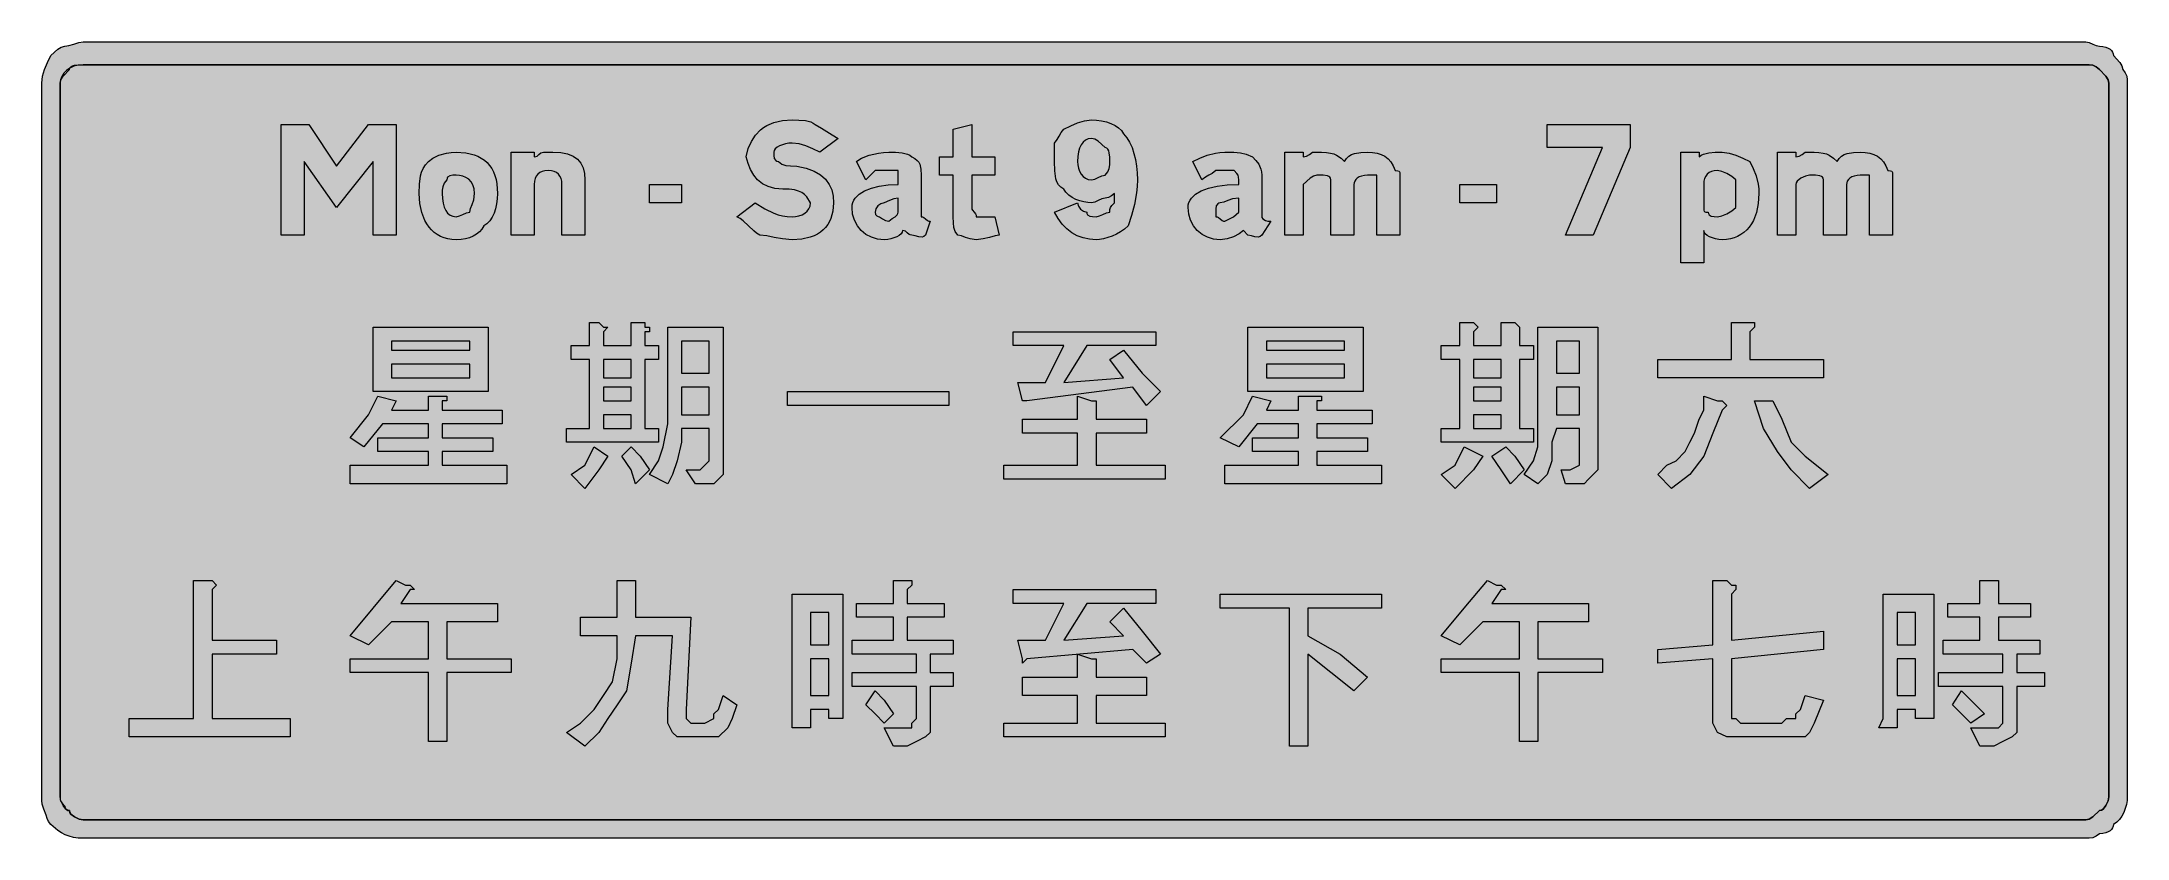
# Model space of a CAD drawing. Header units: metres. Extents: x 12 to 556, y 32 to 240.
import ezdxf

# ---------------------------------------------------------------- set-up
doc = ezdxf.new("R2010")
doc.units = ezdxf.units.M
doc.layers.add('FILL_BLACK_000000', color=7, linetype='Continuous', true_color=0x000000)
doc.layers.add('FILL_WHITE_FFFFFF', color=7, linetype='Continuous', true_color=0xffffff)

msp = doc.modelspace()

# ---------------------------------------------------------------- hatches: boundary and pattern name
at = {"layer": 'FILL_BLACK_000000', "true_color": 0x000000}
h = msp.add_hatch(color=7, dxfattribs=at)
h.dxf.hatch_style = 1
h.paths.add_polyline_path([(545.85, 239.57), (546.75, 239.16), (547.65, 238.75), (548.55, 238.56), (549.39, 238.51), (550.13, 238.35), (550.74, 238.12), (551.25, 237.81), (551.64, 237.45), (551.92, 237.04), (552.09, 236.61), (552.15, 236.16), (553.8, 234.36), (554.34, 233.46), (554.55, 232.56), (555.24, 231.66), (555.6, 230.76), (555.73, 229.86), (555.75, 228.96), (555.75, 42.96), (555.69, 42.01), (555.53, 40.99), (555.24, 39.94), (554.85, 38.91), (554.34, 37.93), (553.72, 37.05), (552.99, 36.32), (552.15, 35.76), (552.09, 35.31), (551.92, 34.88), (551.64, 34.47), (551.25, 34.11), (550.74, 33.8), (550.13, 33.57), (549.39, 33.41), (548.55, 33.36), (547.65, 32.67), (546.75, 32.31), (545.85, 32.18), (544.95, 32.16), (22.95, 32.16), (21.65, 32.22), (20.46, 32.38), (19.34, 32.67), (18.3, 33.06), (17.31, 33.57), (16.37, 34.18), (14.55, 35.76), (13.95, 36.51), (13.54, 37.28), (13.35, 38.16), (12.66, 39.75), (12.3, 41.01), (12.17, 42.04), (12.15, 42.96), (12.15, 228.96), (12.36, 230.76), (12.9, 232.56), (13.67, 234.36), (14.55, 236.16), (16.35, 237.81), (17.25, 238.35), (18.15, 238.56), (19.24, 238.75), (20.55, 239.16), (21.86, 239.57), (22.95, 239.76), (544.95, 239.76), (545.85, 239.57)])
h.paths.add_polyline_path([(20.49, 233.35), (19.47, 232.87), (18.6, 232.26), (17.9, 231.53), (17.38, 230.72), (17.06, 229.86), (16.95, 228.96), (16.95, 42.96), (16.97, 42.25), (17.1, 41.76), (17.46, 41.27), (18.15, 40.56), (18.3, 39.96), (18.66, 39.55), (18.95, 39.41), (19.35, 39.36), (19.46, 38.91), (19.74, 38.48), (20.7, 37.71), (21.88, 37.17), (22.95, 36.96), (544.95, 36.96), (545.85, 37.17), (546.75, 37.71), (548.55, 39.36), (549, 39.47), (549.43, 39.75), (550.2, 40.71), (550.74, 41.89), (550.95, 42.96), (550.95, 228.96), (550.74, 229.86), (550.2, 230.76), (548.55, 232.56), (547.65, 233.25), (546.75, 233.61), (545.85, 233.74), (544.95, 233.76), (22.95, 233.76), (21.66, 233.65), (20.49, 233.35)], flags=16)
h = msp.add_hatch(color=7, dxfattribs=at)
h.dxf.hatch_style = 1
h.paths.add_polyline_path([(80.55, 208.56), (80.55, 189.36), (74.55, 189.36), (74.55, 218.16), (81.75, 218.16), (88.95, 207.36), (97.35, 218.16), (104.55, 218.16), (104.55, 189.36), (98.55, 189.36), (98.55, 208.56), (88.95, 196.56), (80.55, 208.56)])
h = msp.add_hatch(color=7, dxfattribs=at)
h.dxf.hatch_style = 1
h.paths.add_polyline_path([(202.97, 210.08), (203.1, 209.31), (203.46, 208.77), (203.75, 208.61), (204.15, 208.56), (205.07, 207.87), (206.1, 207.51), (207.36, 207.38), (208.95, 207.36), (211.43, 206.8), (213.49, 206.03), (215.15, 205.06), (216.45, 203.91), (217.41, 202.59), (218.06, 201.12), (218.43, 199.5), (218.55, 197.76), (218.38, 195.62), (217.87, 193.73), (217.5, 192.87), (217.03, 192.09), (216.48, 191.36), (215.85, 190.71), (215.13, 190.13), (214.33, 189.62), (213.45, 189.18), (212.47, 188.82), (210.28, 188.33), (207.75, 188.16), (205.26, 188.35), (203.1, 188.76), (201.17, 189.17), (199.35, 189.36), (198.5, 189.86), (197.74, 190.45), (196.35, 191.76), (194.96, 193.07), (194.2, 193.66), (193.35, 194.16), (198.15, 197.76), (200.66, 196.18), (202.95, 195.06), (204.08, 194.67), (205.24, 194.38), (206.45, 194.22), (207.75, 194.16), (208.65, 194.22), (209.51, 194.38), (210.32, 194.67), (211.05, 195.06), (211.66, 195.57), (212.14, 196.18), (212.44, 196.92), (212.55, 197.76), (211.59, 199.34), (211.01, 199.95), (210.3, 200.46), (209.42, 200.85), (208.33, 201.14), (206.99, 201.3), (205.35, 201.36), (203.26, 201.52), (201.49, 202), (199.99, 202.75), (198.75, 203.76), (197.73, 204.99), (196.91, 206.42), (196.26, 208.02), (195.75, 209.76), (196.31, 211.9), (197.12, 213.79), (198.18, 215.43), (199.5, 216.81), (200.27, 217.39), (201.11, 217.9), (203.01, 218.7), (205.22, 219.19), (207.75, 219.36), (209.53, 219.34), (211.2, 219.21), (212.64, 218.85), (213.25, 218.56), (213.75, 218.16), (215.36, 217.26), (216.75, 216.36), (218.14, 215.46), (219.75, 214.56), (214.95, 210.96), (213.15, 211.84), (211.35, 212.61), (209.55, 213.15), (207.75, 213.36), (206.85, 213.31), (205.99, 213.15), (204.45, 212.61), (203.84, 212.25), (203.36, 211.84), (203.06, 211.41), (202.95, 210.96), (202.97, 210.08)])
h = msp.add_hatch(color=7, dxfattribs=at)
h.dxf.hatch_style = 1
h.paths.add_polyline_path([(260.55, 209.76), (260.55, 204.96), (254.55, 204.96), (254.55, 196.56), (254.6, 196.16), (254.74, 195.85), (255.15, 195.36), (255.56, 194.87), (255.7, 194.56), (255.75, 194.16), (256.95, 194.16), (258.15, 194.16), (260.55, 194.16), (261.75, 189.36), (260.64, 189.17), (259.2, 188.76), (257.53, 188.35), (255.75, 188.16), (254.16, 188.35), (252.9, 188.76), (251.87, 189.17), (250.95, 189.36), (250.26, 190.28), (249.9, 191.31), (249.77, 192.57), (249.75, 194.16), (249.75, 204.96), (246.15, 204.96), (246.15, 209.76), (249.75, 209.76), (249.75, 216.96), (254.55, 218.16), (254.55, 209.76), (260.55, 209.76)])
h = msp.add_hatch(color=7, dxfattribs=at)
h.dxf.hatch_style = 1
h.paths.add_polyline_path([(282.36, 196.88), (282.9, 196.11), (283.67, 195.57), (284.55, 195.36), (284.6, 194.96), (284.76, 194.67), (285.3, 194.31), (286.07, 194.18), (286.95, 194.16), (287.85, 194.35), (288.75, 194.76), (289.65, 195.17), (290.55, 195.36), (290.57, 196.07), (290.7, 196.56), (291.06, 197.05), (291.75, 197.76), (291.75, 200.16), (291, 199.56), (290.23, 199.15), (289.35, 198.96), (288.45, 198.77), (287.55, 198.36), (286.65, 197.95), (285.75, 197.76), (284.8, 197.82), (283.78, 197.99), (282.73, 198.27), (281.7, 198.66), (280.72, 199.17), (279.84, 199.79), (279.11, 200.52), (278.55, 201.36), (277.76, 201.87), (277.16, 202.48), (276.74, 203.22), (276.45, 204.06), (276.19, 206.08), (276.15, 208.56), (276.15, 213.36), (276.86, 214.26), (277.35, 215.16), (277.84, 216.06), (278.55, 216.96), (280.35, 217.84), (282.15, 218.61), (283.95, 219.15), (285.75, 219.36), (287.1, 219.3), (288.41, 219.13), (289.67, 218.85), (290.85, 218.46), (291.91, 217.95), (292.84, 217.33), (293.59, 216.6), (294.15, 215.76), (294.99, 214.75), (295.72, 213.55), (296.34, 212.17), (296.85, 210.66), (297.24, 209.03), (297.52, 207.32), (297.69, 205.56), (297.75, 203.76), (297.7, 202.01), (297.54, 200.37), (297, 197.31), (296.23, 194.48), (295.35, 191.76), (294.4, 190.92), (293.36, 190.18), (292.27, 189.57), (291.15, 189.06), (288.94, 188.38), (287.9, 188.22), (286.95, 188.16), (285.21, 188.27), (283.57, 188.61), (282.06, 189.17), (280.65, 189.96), (279.36, 190.97), (278.17, 192.21), (277.11, 193.67), (276.15, 195.36), (282.15, 197.76), (282.36, 196.88)])
h.paths.add_polyline_path([(284.17, 214.13), (283.56, 213.61), (283.05, 212.91), (282.66, 212.04), (282.38, 211.02), (282.21, 209.85), (282.15, 208.56), (282.21, 207.66), (282.38, 206.8), (282.66, 205.99), (283.05, 205.26), (283.56, 204.65), (284.17, 204.17), (284.91, 203.87), (285.75, 203.76), (286.65, 203.95), (287.55, 204.36), (288.45, 204.77), (289.35, 204.96), (290.04, 205.86), (290.4, 206.76), (290.53, 207.66), (290.55, 208.56), (290.53, 209.63), (290.4, 210.81), (290.26, 211.34), (290.04, 211.77), (289.75, 212.05), (289.35, 212.16), (287.55, 213.81), (286.65, 214.35), (285.75, 214.56), (284.91, 214.45), (284.17, 214.13)], flags=16)
h = msp.add_hatch(color=7, dxfattribs=at)
h.dxf.hatch_style = 1
h.paths.add_polyline_path([(418.95, 212.16), (404.55, 212.16), (404.55, 218.16), (426.15, 218.16), (426.15, 212.16), (416.55, 189.36), (409.35, 189.36), (418.95, 212.16)])
h = msp.add_hatch(color=7, dxfattribs=at)
h.dxf.hatch_style = 1
h.paths.add_polyline_path([(130.72, 197.5), (130.44, 196.24), (130.05, 195.06), (129.54, 194), (128.92, 193.07), (128.19, 192.32), (127.35, 191.76), (126.84, 190.92), (126.22, 190.18), (125.49, 189.57), (124.65, 189.06), (123.69, 188.67), (122.62, 188.38), (121.44, 188.22), (120.15, 188.16), (119.05, 188.22), (118.01, 188.38), (117.04, 188.65), (116.12, 189.02), (115.26, 189.49), (114.48, 190.06), (113.75, 190.72), (113.1, 191.46), (112.52, 192.29), (112.01, 193.2), (111.21, 195.25), (110.72, 197.58), (110.55, 200.16), (110.59, 202.65), (110.85, 204.81), (111.14, 205.8), (111.56, 206.74), (112.16, 207.66), (112.95, 208.56), (114.07, 209.44), (115.65, 210.21), (117.67, 210.75), (118.86, 210.91), (120.15, 210.96), (122.68, 210.79), (123.82, 210.58), (124.87, 210.29), (125.85, 209.91), (126.73, 209.44), (127.53, 208.89), (128.25, 208.26), (128.88, 207.54), (129.43, 206.74), (129.9, 205.86), (130.27, 204.89), (130.57, 203.83), (130.78, 202.69), (130.95, 200.16), (130.89, 198.81), (130.72, 197.5)])
h.paths.add_polyline_path([(124.54, 202.43), (124.06, 203.26), (123.45, 203.91), (122.72, 204.39), (121.91, 204.72), (121.05, 204.9), (120.15, 204.96), (119.27, 204.94), (118.5, 204.81), (117.96, 204.45), (117.8, 204.16), (117.75, 203.76), (117.06, 202.86), (116.7, 201.96), (116.57, 201.06), (116.55, 200.16), (116.61, 198.87), (116.77, 197.7), (117.06, 196.68), (117.45, 195.81), (117.96, 195.11), (118.57, 194.59), (119.31, 194.27), (120.15, 194.16), (121.05, 194.35), (121.95, 194.76), (122.85, 195.17), (123.75, 195.36), (123.94, 196.28), (124.35, 197.31), (124.76, 198.57), (124.95, 200.16), (124.84, 201.4), (124.54, 202.43)], flags=16)
h = msp.add_hatch(color=7, dxfattribs=at)
h.dxf.hatch_style = 1
h.paths.add_polyline_path([(147.75, 189.36), (147.75, 201.36), (147.75, 202.56), (147.69, 203.4), (147.52, 204.13), (147.24, 204.75), (146.85, 205.26), (146.34, 205.65), (145.72, 205.93), (144.99, 206.1), (144.15, 206.16), (143.31, 206.1), (142.57, 205.93), (141.96, 205.65), (141.45, 205.26), (141.06, 204.75), (140.78, 204.13), (140.61, 203.4), (140.55, 202.56), (140.55, 189.36), (134.55, 189.36), (134.55, 210.96), (140.55, 210.96), (140.55, 209.76), (140.95, 209.81), (141.26, 209.95), (141.75, 210.36), (142.24, 210.77), (142.55, 210.91), (142.95, 210.96), (145.35, 210.96), (147.43, 210.85), (149.19, 210.51), (150.64, 209.95), (151.8, 209.16), (152.67, 208.15), (153.28, 206.91), (153.64, 205.45), (153.75, 203.76), (153.75, 189.36), (147.75, 189.36)])
h = msp.add_hatch(color=7, dxfattribs=at)
h.dxf.hatch_style = 1
h.paths.add_polyline_path([(242.1, 189.02), (241.65, 188.85), (240.75, 188.91), (239.85, 189.19), (238.95, 189.36), (238.55, 189.41), (238.24, 189.55), (237.75, 189.96), (237.26, 190.37), (236.95, 190.51), (236.55, 190.56), (236.44, 190.11), (236.14, 189.68), (235.66, 189.27), (235.05, 188.91), (233.51, 188.37), (232.65, 188.21), (231.75, 188.16), (230.01, 188.32), (228.41, 188.8), (226.98, 189.55), (225.75, 190.56), (224.74, 191.79), (223.99, 193.22), (223.51, 194.82), (223.35, 196.56), (223.41, 197.22), (223.57, 197.85), (223.84, 198.45), (224.21, 199.02), (225.25, 200.04), (226.65, 200.91), (228.39, 201.61), (230.44, 202.13), (232.77, 202.45), (235.35, 202.56), (235.35, 203.76), (235.35, 206.16), (232.95, 206.16), (229.35, 206.16), (226.95, 203.76), (224.55, 208.56), (225.11, 209.01), (225.86, 209.44), (227.85, 210.21), (230.29, 210.75), (231.6, 210.91), (232.95, 210.96), (234.73, 210.94), (236.4, 210.81), (237.84, 210.45), (238.45, 210.16), (238.95, 209.76), (239.74, 209.31), (240.34, 208.84), (240.76, 208.35), (241.05, 207.81), (241.31, 206.55), (241.35, 204.96), (241.35, 194.16), (241.75, 194.11), (242.06, 193.97), (242.55, 193.56), (243.04, 193.15), (243.35, 193.01), (243.75, 192.96), (242.55, 189.36), (242.1, 189.02)])
h.paths.add_polyline_path([(229.86, 194.35), (230.15, 194.21), (230.55, 194.16), (231.3, 193.56), (232.07, 193.15), (232.95, 192.96), (233.83, 193.67), (234.6, 194.16), (235.14, 194.65), (235.3, 194.96), (235.35, 195.36), (235.35, 198.96), (234.28, 198.77), (233.1, 198.36), (231.75, 197.76), (230.87, 197.55), (230.1, 197.01), (229.56, 196.24), (229.35, 195.36), (229.5, 194.76), (229.86, 194.35)], flags=16)
h = msp.add_hatch(color=7, dxfattribs=at)
h.dxf.hatch_style = 1
h.paths.add_polyline_path([(329.7, 189.02), (329.25, 188.85), (328.35, 188.91), (327.45, 189.19), (326.55, 189.36), (325.35, 190.56), (324.24, 189.68), (322.8, 188.91), (321.13, 188.37), (319.35, 188.16), (317.61, 188.32), (316.01, 188.8), (314.58, 189.55), (313.35, 190.56), (312.34, 191.79), (311.59, 193.22), (311.11, 194.82), (310.95, 196.56), (311.01, 197.22), (311.17, 197.85), (311.45, 198.45), (311.83, 199.02), (312.91, 200.04), (314.4, 200.91), (316.28, 201.61), (318.54, 202.13), (321.17, 202.45), (324.15, 202.56), (324.15, 203.76), (324.13, 204.47), (324, 204.96), (323.64, 205.45), (322.95, 206.16), (321.75, 206.16), (318.15, 206.16), (317.25, 205.45), (316.35, 204.96), (315.45, 204.47), (314.55, 203.76), (312.15, 208.56), (313.97, 209.44), (315.9, 210.21), (318.06, 210.75), (319.25, 210.91), (320.55, 210.96), (322.86, 210.94), (324.6, 210.81), (326.12, 210.45), (327.75, 209.76), (328.63, 208.84), (329.4, 207.81), (329.94, 206.55), (330.1, 205.81), (330.15, 204.96), (330.15, 194.16), (330.19, 193.97), (330.45, 193.56), (331.16, 193.15), (331.76, 193.01), (332.55, 192.96), (330.15, 189.36), (329.7, 189.02)])
h.paths.add_polyline_path([(318.55, 194.11), (318.86, 193.97), (319.35, 193.56), (319.84, 193.15), (320.15, 193.01), (320.55, 192.96), (322.8, 194.16), (324.15, 195.36), (324.15, 198.96), (322.56, 198.77), (321.3, 198.36), (320.27, 197.95), (319.35, 197.76), (318.95, 197.71), (318.66, 197.55), (318.3, 197.01), (318.17, 196.24), (318.15, 195.36), (318.15, 194.16), (318.55, 194.11)], flags=16)
h = msp.add_hatch(color=7, dxfattribs=at)
h.dxf.hatch_style = 1
h.paths.add_polyline_path([(356.91, 204.91), (356.17, 204.75), (355.56, 204.52), (355.05, 204.21), (354.66, 203.85), (354.37, 203.44), (354.21, 203.01), (354.15, 202.56), (354.15, 189.36), (348.15, 189.36), (348.15, 203.76), (348.09, 204.16), (347.92, 204.45), (347.64, 204.67), (347.25, 204.81), (346.12, 204.94), (344.55, 204.96), (343.65, 204.75), (342.75, 204.21), (340.95, 202.56), (340.95, 189.36), (336.15, 189.36), (336.15, 210.96), (340.95, 210.96), (340.95, 209.76), (341.83, 209.95), (342.6, 210.36), (343.35, 210.96), (345.75, 210.96), (346.99, 210.91), (348.04, 210.75), (348.91, 210.52), (349.65, 210.21), (350.81, 209.44), (351.75, 208.56), (352.25, 209.35), (352.86, 209.95), (353.54, 210.37), (354.3, 210.66), (355.97, 210.92), (357.75, 210.96), (359.04, 210.9), (360.22, 210.72), (361.29, 210.39), (362.25, 209.91), (363.09, 209.26), (363.82, 208.43), (364.44, 207.4), (364.95, 206.16), (365.64, 206.14), (366, 206.01), (366.13, 205.65), (366.15, 204.96), (366.15, 189.36), (360.15, 189.36), (360.15, 203.76), (360.15, 204.96), (358.95, 204.96), (357.75, 204.96), (356.91, 204.91)])
h = msp.add_hatch(color=7, dxfattribs=at)
h.dxf.hatch_style = 1
h.paths.add_polyline_path([(459.09, 195.25), (458.29, 193.2), (457.78, 192.29), (457.2, 191.46), (456.55, 190.72), (455.82, 190.06), (455.04, 189.49), (454.18, 189.02), (453.26, 188.65), (452.29, 188.38), (451.25, 188.22), (450.15, 188.16), (449.25, 188.21), (448.39, 188.37), (446.85, 188.91), (446.24, 189.27), (445.76, 189.68), (445.46, 190.11), (445.35, 190.56), (445.35, 182.16), (439.35, 182.16), (439.35, 210.96), (444.15, 210.96), (444.15, 209.76), (444.65, 210.16), (445.26, 210.45), (446.7, 210.81), (448.37, 210.94), (450.15, 210.96), (451.95, 210.75), (453.75, 210.21), (455.55, 209.44), (457.35, 208.56), (458.23, 206.74), (459, 204.81), (459.54, 202.65), (459.7, 201.46), (459.75, 200.16), (459.58, 197.58), (459.09, 195.25)])
h.paths.add_polyline_path([(451.35, 194.91), (452.66, 195.68), (453.75, 196.56), (453.75, 197.76), (453.75, 202.56), (453.75, 203.76), (452.66, 204.64), (451.35, 205.41), (450.04, 205.95), (448.95, 206.16), (448.11, 206.1), (447.37, 205.93), (446.76, 205.65), (446.25, 205.26), (445.86, 204.75), (445.57, 204.13), (445.41, 203.4), (445.35, 202.56), (445.35, 197.76), (445.35, 196.56), (445.37, 195.87), (445.5, 195.51), (445.86, 195.38), (446.55, 195.36), (446.6, 194.96), (446.76, 194.67), (447.3, 194.31), (448.07, 194.18), (448.95, 194.16), (450.04, 194.37), (451.35, 194.91)], flags=16)
h = msp.add_hatch(color=7, dxfattribs=at)
h.dxf.hatch_style = 1
h.paths.add_polyline_path([(485.31, 204.91), (484.58, 204.75), (483.96, 204.52), (483.45, 204.21), (483.06, 203.85), (482.77, 203.44), (482.61, 203.01), (482.55, 202.56), (482.55, 189.36), (476.55, 189.36), (476.55, 203.76), (476.49, 204.16), (476.32, 204.45), (476.04, 204.67), (475.65, 204.81), (474.52, 204.94), (472.95, 204.96), (471.88, 204.75), (470.7, 204.21), (469.74, 203.44), (469.46, 203.01), (469.35, 202.56), (469.35, 189.36), (464.55, 189.36), (464.55, 210.96), (469.35, 210.96), (469.35, 209.76), (470.23, 209.95), (471, 210.36), (471.75, 210.96), (474.15, 210.96), (475.39, 210.91), (476.44, 210.75), (477.31, 210.52), (478.05, 210.21), (479.21, 209.44), (480.15, 208.56), (480.65, 209.35), (481.26, 209.95), (481.94, 210.37), (482.7, 210.66), (484.37, 210.92), (486.15, 210.96), (487.44, 210.9), (488.62, 210.72), (489.69, 210.39), (490.65, 209.91), (491.49, 209.26), (492.22, 208.43), (492.84, 207.4), (493.35, 206.16), (494.04, 206.14), (494.4, 206.01), (494.53, 205.65), (494.55, 204.96), (494.55, 189.36), (488.55, 189.36), (488.55, 203.76), (488.55, 204.96), (487.35, 204.96), (486.15, 204.96), (485.31, 204.91)])
h = msp.add_hatch(color=7, dxfattribs=at)
h.dxf.hatch_style = 1
h.paths.add_polyline_path([(178.95, 197.76), (170.55, 197.76), (170.55, 202.56), (178.95, 202.56), (178.95, 197.76)])
h = msp.add_hatch(color=7, dxfattribs=at)
h.dxf.hatch_style = 1
h.paths.add_polyline_path([(391.35, 197.76), (381.75, 197.76), (381.75, 202.56), (391.35, 202.56), (391.35, 197.76)])
h = msp.add_hatch(color=7, dxfattribs=at)
h.dxf.hatch_style = 1
h.paths.add_polyline_path([(98.55, 165.36), (128.55, 165.36), (128.55, 148.56), (98.55, 148.56), (98.55, 165.36)])
h.paths.add_polyline_path([(103.35, 161.76), (103.35, 159.36), (123.75, 159.36), (123.75, 161.76), (103.35, 161.76)], flags=16)
h.paths.add_polyline_path([(123.75, 155.76), (103.35, 155.76), (103.35, 152.16), (123.75, 152.16), (123.75, 155.76)], flags=16)
h = msp.add_hatch(color=7, dxfattribs=at)
h.dxf.hatch_style = 1
h.paths.add_polyline_path([(158.55, 165.36), (159.75, 165.36), (158.55, 164.16), (158.55, 160.56), (165.75, 160.56), (165.75, 166.56), (169.35, 166.56), (169.35, 165.36), (170.55, 165.36), (170.55, 164.16), (169.35, 164.16), (169.35, 160.56), (172.95, 160.56), (172.95, 156.96), (169.35, 156.96), (169.35, 138.96), (172.95, 138.96), (172.95, 135.36), (148.95, 135.36), (148.95, 138.96), (154.95, 138.96), (154.95, 156.96), (150.15, 156.96), (150.15, 160.56), (154.95, 160.56), (154.95, 166.56), (157.35, 166.56), (158.55, 165.36)])
h.paths.add_polyline_path([(158.55, 146.16), (165.75, 146.16), (165.75, 149.76), (158.55, 149.76), (158.55, 146.16)], flags=16)
h.paths.add_polyline_path([(158.55, 142.56), (158.55, 138.96), (165.75, 138.96), (165.75, 142.56), (158.55, 142.56)], flags=16)
h.paths.add_polyline_path([(165.75, 156.96), (158.55, 156.96), (158.55, 152.16), (165.75, 152.16), (165.75, 156.96)], flags=16)
h = msp.add_hatch(color=7, dxfattribs=at)
h.dxf.hatch_style = 1
h.paths.add_polyline_path([(189.75, 128.16), (189.75, 126.96), (188.55, 125.76), (187.35, 124.56), (182.55, 124.56), (180.15, 128.16), (183.75, 128.16), (184.95, 129.36), (186.15, 130.56), (186.15, 138.96), (178.95, 138.96), (178.95, 135.36), (177.75, 130.56), (176.55, 126.96), (175.35, 124.56), (170.55, 126.96), (172.95, 130.56), (174.15, 134.16), (175.35, 140.16), (175.35, 147.36), (175.35, 165.36), (189.75, 165.36), (189.75, 130.56), (189.75, 128.16)])
h.paths.add_polyline_path([(178.95, 149.76), (178.95, 142.56), (186.15, 142.56), (186.15, 149.76), (178.95, 149.76)], flags=16)
h.paths.add_polyline_path([(186.15, 161.76), (178.95, 161.76), (178.95, 153.36), (186.15, 153.36), (186.15, 161.76)], flags=16)
h = msp.add_hatch(color=7, dxfattribs=at)
h.dxf.hatch_style = 1
h.paths.add_polyline_path([(265.35, 164.16), (302.55, 164.16), (302.55, 160.56), (284.55, 160.56), (278.55, 150.96), (294.15, 152.16), (290.55, 156.96), (294.15, 159.36), (298.95, 153.36), (303.75, 148.56), (300.15, 144.96), (296.55, 149.76), (268.95, 146.16), (267.75, 146.16), (266.55, 150.96), (273.75, 150.96), (278.55, 160.56), (265.35, 160.56), (265.35, 164.16)])
h = msp.add_hatch(color=7, dxfattribs=at)
h.dxf.hatch_style = 1
h.paths.add_polyline_path([(326.55, 165.36), (356.55, 165.36), (356.55, 148.56), (326.55, 148.56), (326.55, 165.36)])
h.paths.add_polyline_path([(331.35, 161.76), (331.35, 159.36), (351.75, 159.36), (351.75, 161.76), (331.35, 161.76)], flags=16)
h.paths.add_polyline_path([(351.75, 155.76), (331.35, 155.76), (331.35, 152.16), (351.75, 152.16), (351.75, 155.76)], flags=16)
h = msp.add_hatch(color=7, dxfattribs=at)
h.dxf.hatch_style = 1
h.paths.add_polyline_path([(386.55, 165.36), (385.35, 164.16), (385.35, 160.56), (392.55, 160.56), (392.55, 166.56), (396.15, 166.56), (397.35, 165.36), (397.35, 164.16), (397.35, 160.56), (400.95, 160.56), (400.95, 156.96), (397.35, 156.96), (397.35, 138.96), (400.95, 138.96), (400.95, 135.36), (376.95, 135.36), (376.95, 138.96), (381.75, 138.96), (381.75, 156.96), (376.95, 156.96), (376.95, 160.56), (381.75, 160.56), (381.75, 166.56), (385.35, 166.56), (386.55, 165.36)])
h.paths.add_polyline_path([(385.35, 146.16), (392.55, 146.16), (392.55, 149.76), (385.35, 149.76), (385.35, 146.16)], flags=16)
h.paths.add_polyline_path([(385.35, 142.56), (385.35, 138.96), (392.55, 138.96), (392.55, 142.56), (385.35, 142.56)], flags=16)
h.paths.add_polyline_path([(392.55, 156.96), (385.35, 156.96), (385.35, 152.16), (392.55, 152.16), (392.55, 156.96)], flags=16)
h = msp.add_hatch(color=7, dxfattribs=at)
h.dxf.hatch_style = 1
h.paths.add_polyline_path([(417.75, 128.16), (416.55, 126.96), (415.35, 125.76), (414.15, 124.56), (409.35, 124.56), (408.15, 128.16), (410.55, 128.16), (412.95, 129.36), (412.95, 130.56), (412.95, 138.96), (406.95, 138.96), (405.75, 135.36), (405.75, 130.56), (404.55, 126.96), (402.15, 124.56), (398.55, 126.96), (400.95, 130.56), (402.15, 134.16), (402.15, 140.16), (402.15, 147.36), (402.15, 165.36), (417.75, 165.36), (417.75, 130.56), (417.75, 128.16)])
h.paths.add_polyline_path([(406.95, 149.76), (406.95, 142.56), (412.95, 142.56), (412.95, 149.76), (406.95, 149.76)], flags=16)
h.paths.add_polyline_path([(412.95, 161.76), (406.95, 161.76), (406.95, 153.36), (412.95, 153.36), (412.95, 161.76)], flags=16)
h = msp.add_hatch(color=7, dxfattribs=at)
h.dxf.hatch_style = 1
h.paths.add_polyline_path([(457.35, 166.56), (458.55, 166.56), (458.55, 165.36), (457.35, 164.16), (457.35, 156.96), (476.55, 156.96), (476.55, 152.16), (433.35, 152.16), (433.35, 156.96), (452.55, 156.96), (452.55, 166.56), (456.15, 166.56), (457.35, 166.56)])
h = msp.add_hatch(color=7, dxfattribs=at)
h.dxf.hatch_style = 1
h.paths.add_polyline_path([(103.35, 143.76), (112.95, 143.76), (112.95, 147.36), (116.55, 147.36), (117.75, 147.36), (117.75, 146.16), (116.55, 146.16), (116.55, 143.76), (132.15, 143.76), (132.15, 140.16), (116.55, 140.16), (116.55, 136.56), (129.75, 136.56), (129.75, 132.96), (116.55, 132.96), (116.55, 129.36), (133.35, 129.36), (133.35, 124.56), (92.55, 124.56), (92.55, 129.36), (112.95, 129.36), (112.95, 132.96), (99.75, 132.96), (99.75, 136.56), (112.95, 136.56), (112.95, 140.16), (100.95, 140.16), (96.15, 134.16), (92.55, 136.56), (97.35, 142.56), (99.75, 147.36), (104.55, 146.16), (103.35, 143.76)])
h = msp.add_hatch(color=7, dxfattribs=at)
h.dxf.hatch_style = 1
h.paths.add_polyline_path([(248.55, 148.56), (248.55, 144.96), (206.55, 144.96), (206.55, 148.56), (248.55, 148.56)])
h = msp.add_hatch(color=7, dxfattribs=at)
h.dxf.hatch_style = 1
h.paths.add_polyline_path([(262.95, 129.36), (282.15, 129.36), (282.15, 137.76), (267.75, 137.76), (267.75, 141.36), (282.15, 141.36), (282.15, 147.36), (285.75, 146.16), (286.95, 146.16), (286.95, 144.96), (286.95, 141.36), (300.15, 141.36), (300.15, 137.76), (286.95, 137.76), (286.95, 129.36), (304.95, 129.36), (304.95, 125.76), (262.95, 125.76), (262.95, 129.36)])
h = msp.add_hatch(color=7, dxfattribs=at)
h.dxf.hatch_style = 1
h.paths.add_polyline_path([(331.35, 143.76), (339.75, 143.76), (339.75, 147.36), (344.55, 147.36), (345.75, 147.36), (345.75, 146.16), (344.55, 146.16), (344.55, 143.76), (358.95, 143.76), (358.95, 140.16), (344.55, 140.16), (344.55, 136.56), (357.75, 136.56), (357.75, 132.96), (344.55, 132.96), (344.55, 129.36), (361.35, 129.36), (361.35, 124.56), (320.55, 124.56), (320.55, 129.36), (339.75, 129.36), (339.75, 132.96), (327.75, 132.96), (327.75, 136.56), (339.75, 136.56), (339.75, 140.16), (328.95, 140.16), (324.15, 134.16), (319.35, 136.56), (325.35, 142.56), (327.75, 147.36), (332.55, 146.16), (331.35, 143.76)])
h = msp.add_hatch(color=7, dxfattribs=at)
h.dxf.hatch_style = 1
h.paths.add_polyline_path([(450.15, 146.16), (451.35, 144.96), (450.15, 143.76), (447.75, 137.76), (445.35, 131.76), (441.75, 126.96), (436.95, 123.36), (433.35, 126.96), (435.75, 129.36), (438.15, 130.56), (440.55, 132.96), (441.75, 135.36), (442.95, 137.76), (444.15, 141.36), (445.35, 143.76), (445.35, 147.36), (448.95, 146.16), (450.15, 146.16)])
h = msp.add_hatch(color=7, dxfattribs=at)
h.dxf.hatch_style = 1
h.paths.add_polyline_path([(465.75, 141.36), (468.15, 135.36), (471.75, 131.76), (477.75, 126.96), (472.95, 123.36), (468.15, 128.16), (464.55, 132.96), (460.95, 138.96), (458.55, 146.16), (463.35, 146.16), (465.75, 141.36)])
h = msp.add_hatch(color=7, dxfattribs=at)
h.dxf.hatch_style = 1
h.paths.add_polyline_path([(153.75, 129.36), (156.15, 134.16), (159.75, 131.76), (157.35, 128.16), (153.75, 123.36), (150.15, 126.96), (153.75, 129.36)])
h = msp.add_hatch(color=7, dxfattribs=at)
h.dxf.hatch_style = 1
h.paths.add_polyline_path([(168.15, 131.76), (170.55, 128.16), (166.95, 124.56), (165.75, 128.16), (163.35, 131.76), (165.75, 134.16), (168.15, 131.76)])
h = msp.add_hatch(color=7, dxfattribs=at)
h.dxf.hatch_style = 1
h.paths.add_polyline_path([(380.55, 129.36), (382.95, 134.16), (387.75, 131.76), (385.35, 128.16), (380.55, 123.36), (376.95, 126.96), (380.55, 129.36)])
h = msp.add_hatch(color=7, dxfattribs=at)
h.dxf.hatch_style = 1
h.paths.add_polyline_path([(396.15, 131.76), (398.55, 128.16), (394.95, 124.56), (392.55, 128.16), (390.15, 131.76), (393.75, 134.16), (396.15, 131.76)])
h = msp.add_hatch(color=7, dxfattribs=at)
h.dxf.hatch_style = 1
h.paths.add_polyline_path([(56.55, 99.36), (57.75, 98.16), (56.55, 96.96), (56.55, 83.76), (73.35, 83.76), (73.35, 80.16), (56.55, 80.16), (56.55, 63.36), (76.95, 63.36), (76.95, 58.56), (34.95, 58.56), (34.95, 63.36), (51.75, 63.36), (51.75, 99.36), (55.35, 99.36), (56.55, 99.36)])
h = msp.add_hatch(color=7, dxfattribs=at)
h.dxf.hatch_style = 1
h.paths.add_polyline_path([(98.55, 92.16), (104.55, 99.36), (106.95, 98.16), (108.15, 98.16), (109.35, 96.96), (108.15, 96.96), (105.75, 93.36), (130.95, 93.36), (130.95, 88.56), (117.75, 88.56), (117.75, 78.96), (134.55, 78.96), (134.55, 75.36), (117.75, 75.36), (117.75, 57.36), (112.95, 57.36), (112.95, 75.36), (92.55, 75.36), (92.55, 78.96), (112.95, 78.96), (112.95, 88.56), (103.35, 88.56), (97.35, 82.56), (92.55, 84.96), (98.55, 92.16)])
h = msp.add_hatch(color=7, dxfattribs=at)
h.dxf.hatch_style = 1
h.paths.add_polyline_path([(162.15, 89.76), (162.15, 99.36), (165.75, 99.36), (166.95, 99.36), (166.95, 98.16), (166.95, 96.96), (166.95, 89.76), (181.35, 89.76), (180.15, 65.76), (180.15, 63.36), (181.35, 62.16), (184.95, 62.16), (187.35, 63.36), (187.35, 64.56), (188.55, 65.76), (189.75, 69.36), (193.35, 66.96), (192.15, 63.36), (190.95, 60.96), (188.55, 58.56), (186.15, 58.56), (181.35, 58.56), (177.75, 58.56), (176.55, 59.76), (175.35, 62.16), (175.35, 65.76), (176.55, 84.96), (166.95, 84.96), (165.75, 77.76), (164.55, 70.56), (162.15, 66.96), (159.75, 63.36), (157.35, 59.76), (153.75, 56.16), (148.95, 59.76), (152.55, 62.16), (156.15, 65.76), (158.55, 69.36), (160.95, 72.96), (162.15, 78.96), (162.15, 84.96), (152.55, 84.96), (152.55, 89.76), (162.15, 89.76)])
h = msp.add_hatch(color=7, dxfattribs=at)
h.dxf.hatch_style = 1
h.paths.add_polyline_path([(234.15, 89.76), (224.55, 89.76), (224.55, 93.36), (234.15, 93.36), (234.15, 99.36), (237.75, 99.36), (238.95, 99.36), (238.95, 98.16), (237.75, 96.96), (237.75, 93.36), (247.35, 93.36), (247.35, 89.76), (237.75, 89.76), (237.75, 83.76), (249.75, 83.76), (249.75, 80.16), (243.75, 80.16), (243.75, 75.36), (249.75, 75.36), (249.75, 71.76), (243.75, 71.76), (243.75, 62.16), (243.75, 59.76), (242.55, 58.56), (240.15, 57.36), (237.75, 56.16), (234.15, 56.16), (231.75, 60.96), (236.55, 60.96), (237.75, 60.96), (238.95, 60.96), (238.95, 62.16), (240.15, 63.36), (240.15, 71.76), (223.35, 71.76), (223.35, 75.36), (240.15, 75.36), (240.15, 80.16), (223.35, 80.16), (223.35, 83.76), (234.15, 83.76), (234.15, 89.76)])
h = msp.add_hatch(color=7, dxfattribs=at)
h.dxf.hatch_style = 1
h.paths.add_polyline_path([(382.95, 92.16), (388.95, 99.36), (391.35, 98.16), (392.55, 98.16), (393.75, 96.96), (392.55, 96.96), (390.15, 93.36), (415.35, 93.36), (415.35, 88.56), (402.15, 88.56), (402.15, 78.96), (418.95, 78.96), (418.95, 75.36), (402.15, 75.36), (402.15, 57.36), (397.35, 57.36), (397.35, 75.36), (376.95, 75.36), (376.95, 78.96), (397.35, 78.96), (397.35, 88.56), (387.75, 88.56), (381.75, 82.56), (376.95, 84.96), (382.95, 92.16)])
h = msp.add_hatch(color=7, dxfattribs=at)
h.dxf.hatch_style = 1
h.paths.add_polyline_path([(452.55, 98.16), (453.75, 98.16), (453.75, 96.96), (452.55, 95.76), (452.55, 83.76), (476.55, 86.16), (476.55, 81.36), (452.55, 78.96), (452.55, 66.96), (452.55, 64.56), (452.55, 63.36), (453.75, 63.36), (454.95, 62.16), (465.75, 62.16), (466.95, 63.36), (469.35, 63.36), (469.35, 64.56), (470.55, 65.76), (471.75, 69.36), (476.55, 68.16), (474.15, 62.16), (472.95, 59.76), (471.75, 58.56), (469.35, 58.56), (466.95, 58.56), (453.75, 58.56), (451.35, 58.56), (448.95, 59.76), (447.75, 62.16), (447.75, 65.76), (447.75, 78.96), (433.35, 77.76), (433.35, 81.36), (447.75, 82.56), (447.75, 99.36), (451.35, 99.36), (452.55, 98.16)])
h = msp.add_hatch(color=7, dxfattribs=at)
h.dxf.hatch_style = 1
h.paths.add_polyline_path([(517.35, 89.76), (508.95, 89.76), (508.95, 93.36), (517.35, 93.36), (517.35, 99.36), (520.95, 99.36), (522.15, 99.36), (522.15, 98.16), (522.15, 96.96), (522.15, 93.36), (530.55, 93.36), (530.55, 89.76), (522.15, 89.76), (522.15, 83.76), (532.95, 83.76), (532.95, 80.16), (526.95, 80.16), (526.95, 75.36), (534.15, 75.36), (534.15, 71.76), (526.95, 71.76), (526.95, 62.16), (526.95, 59.76), (525.75, 58.56), (523.35, 57.36), (520.95, 56.16), (517.35, 56.16), (514.95, 60.96), (519.75, 60.96), (520.95, 60.96), (522.15, 60.96), (523.35, 62.16), (523.35, 63.36), (523.35, 71.76), (506.55, 71.76), (506.55, 75.36), (523.35, 75.36), (523.35, 80.16), (507.75, 80.16), (507.75, 83.76), (517.35, 83.76), (517.35, 89.76)])
h = msp.add_hatch(color=7, dxfattribs=at)
h.dxf.hatch_style = 1
h.paths.add_polyline_path([(217.35, 63.36), (217.35, 65.76), (212.55, 65.76), (212.55, 60.96), (207.75, 60.96), (207.75, 63.36), (207.75, 95.76), (220.95, 95.76), (220.95, 63.36), (217.35, 63.36)])
h.paths.add_polyline_path([(212.55, 90.96), (212.55, 82.56), (217.35, 82.56), (217.35, 90.96), (212.55, 90.96)], flags=16)
h.paths.add_polyline_path([(217.35, 78.96), (212.55, 78.96), (212.55, 69.36), (217.35, 69.36), (217.35, 78.96)], flags=16)
h = msp.add_hatch(color=7, dxfattribs=at)
h.dxf.hatch_style = 1
h.paths.add_polyline_path([(265.35, 96.96), (302.55, 96.96), (302.55, 93.36), (284.55, 93.36), (278.55, 83.76), (294.15, 84.96), (290.55, 88.56), (294.15, 92.16), (298.95, 86.16), (303.75, 80.16), (300.15, 77.76), (296.55, 81.36), (268.95, 78.96), (267.75, 77.76), (267.75, 78.96), (266.55, 83.76), (273.75, 83.76), (278.55, 93.36), (265.35, 93.36), (265.35, 96.96)])
h = msp.add_hatch(color=7, dxfattribs=at)
h.dxf.hatch_style = 1
h.paths.add_polyline_path([(361.35, 95.76), (361.35, 92.16), (342.15, 92.16), (342.15, 84.96), (350.55, 80.16), (357.75, 74.16), (354.15, 70.56), (348.15, 75.36), (342.15, 80.16), (342.15, 56.16), (337.35, 56.16), (337.35, 92.16), (319.35, 92.16), (319.35, 95.76), (361.35, 95.76)])
h = msp.add_hatch(color=7, dxfattribs=at)
h.dxf.hatch_style = 1
h.paths.add_polyline_path([(500.55, 63.36), (500.55, 65.76), (495.75, 65.76), (495.75, 60.96), (490.95, 60.96), (492.15, 63.36), (492.15, 95.76), (505.35, 95.76), (505.35, 63.36), (500.55, 63.36)])
h.paths.add_polyline_path([(495.75, 90.96), (495.75, 82.56), (500.55, 82.56), (500.55, 90.96), (495.75, 90.96)], flags=16)
h.paths.add_polyline_path([(500.55, 78.96), (495.75, 78.96), (495.75, 69.36), (500.55, 69.36), (500.55, 78.96)], flags=16)
h = msp.add_hatch(color=7, dxfattribs=at)
h.dxf.hatch_style = 1
h.paths.add_polyline_path([(262.95, 62.16), (282.15, 62.16), (282.15, 69.36), (267.75, 69.36), (267.75, 74.16), (282.15, 74.16), (282.15, 80.16), (285.75, 78.96), (286.95, 78.96), (286.95, 77.76), (286.95, 74.16), (300.15, 74.16), (300.15, 69.36), (286.95, 69.36), (286.95, 62.16), (304.95, 62.16), (304.95, 58.56), (262.95, 58.56), (262.95, 62.16)])
h = msp.add_hatch(color=7, dxfattribs=at)
h.dxf.hatch_style = 1
h.paths.add_polyline_path([(231.75, 68.16), (234.15, 64.56), (231.75, 62.16), (229.35, 64.56), (226.95, 66.96), (229.35, 70.56), (231.75, 68.16)])
h = msp.add_hatch(color=7, dxfattribs=at)
h.dxf.hatch_style = 1
h.paths.add_polyline_path([(514.95, 68.16), (518.55, 64.56), (514.95, 62.16), (512.55, 64.56), (510.15, 66.96), (512.55, 70.56), (514.95, 68.16)])
at = {"layer": 'FILL_WHITE_FFFFFF', "true_color": 0xffffff}
h = msp.add_hatch(color=7, dxfattribs=at)
h.dxf.hatch_style = 1
h.paths.add_polyline_path([(544.95, 233.76), (545.85, 233.74), (546.75, 233.61), (547.65, 233.25), (548.55, 232.56), (550.2, 230.76), (550.74, 229.86), (550.95, 228.96), (550.95, 42.96), (550.74, 41.89), (550.2, 40.71), (549.43, 39.75), (549, 39.47), (548.55, 39.36), (546.75, 37.71), (545.85, 37.17), (544.95, 36.96), (22.95, 36.96), (21.88, 37.17), (20.7, 37.71), (19.74, 38.48), (19.46, 38.91), (19.35, 39.36), (18.9, 39.47), (18.47, 39.75), (17.7, 40.71), (17.16, 41.89), (16.95, 42.96), (16.95, 228.96), (17.16, 229.86), (17.7, 230.76), (19.35, 232.56), (19.46, 232.96), (19.74, 233.25), (20.17, 233.47), (20.7, 233.61), (21.88, 233.74), (22.95, 233.76), (544.95, 233.76)])

# ---------------------------------------------------------------- linework, layer by layer
at = {"layer": 'FILL_BLACK_000000', "lineweight": 0, "true_color": 0x000000}
for points in [[(545.85, 239.57), (546.75, 239.16), (547.65, 238.75), (548.55, 238.56), (549.39, 238.51), (550.13, 238.35), (550.74, 238.12), (551.25, 237.81), (551.64, 237.45), (551.92, 237.04), (552.09, 236.61), (552.15, 236.16), (553.8, 234.36), (554.34, 233.46), (554.55, 232.56), (555.24, 231.66), (555.6, 230.76), (555.73, 229.86), (555.75, 228.96), (555.75, 42.96), (555.69, 42.01), (555.53, 40.99), (555.24, 39.94), (554.85, 38.91), (554.34, 37.93), (553.72, 37.05), (552.99, 36.32), (552.15, 35.76), (552.09, 35.31), (551.92, 34.88), (551.64, 34.47), (551.25, 34.11), (550.74, 33.8), (550.13, 33.57), (549.39, 33.41), (548.55, 33.36), (547.65, 32.67), (546.75, 32.31), (545.85, 32.18), (544.95, 32.16), (22.95, 32.16), (21.65, 32.22), (20.46, 32.38), (19.34, 32.67), (18.3, 33.06), (17.31, 33.57), (16.37, 34.18), (14.55, 35.76), (13.95, 36.51), (13.54, 37.28), (13.35, 38.16), (12.66, 39.75), (12.3, 41.01), (12.17, 42.04), (12.15, 42.96), (12.15, 228.96), (12.36, 230.76), (12.9, 232.56), (13.67, 234.36), (14.55, 236.16), (16.35, 237.81), (17.25, 238.35), (18.15, 238.56), (19.24, 238.75), (20.55, 239.16), (21.86, 239.57), (22.95, 239.76), (544.95, 239.76)], [(20.49, 233.35), (19.47, 232.87), (18.6, 232.26), (17.9, 231.53), (17.38, 230.72), (17.06, 229.86), (16.95, 228.96), (16.95, 42.96), (16.97, 42.25), (17.1, 41.76), (17.46, 41.27), (18.15, 40.56), (18.3, 39.96), (18.66, 39.55), (18.95, 39.41), (19.35, 39.36), (19.46, 38.91), (19.74, 38.48), (20.7, 37.71), (21.88, 37.17), (22.95, 36.96), (544.95, 36.96), (545.85, 37.17), (546.75, 37.71), (548.55, 39.36), (549, 39.47), (549.43, 39.75), (550.2, 40.71), (550.74, 41.89), (550.95, 42.96), (550.95, 228.96), (550.74, 229.86), (550.2, 230.76), (548.55, 232.56), (547.65, 233.25), (546.75, 233.61), (545.85, 233.74), (544.95, 233.76), (22.95, 233.76), (21.66, 233.65)], [(80.55, 208.56), (80.55, 189.36), (74.55, 189.36), (74.55, 218.16), (81.75, 218.16), (88.95, 207.36), (97.35, 218.16), (104.55, 218.16), (104.55, 189.36), (98.55, 189.36), (98.55, 208.56), (88.95, 196.56)], [(202.97, 210.08), (203.1, 209.31), (203.46, 208.77), (203.75, 208.61), (204.15, 208.56), (205.07, 207.87), (206.1, 207.51), (207.36, 207.38), (208.95, 207.36), (211.43, 206.8), (213.49, 206.03), (215.15, 205.06), (216.45, 203.91), (217.41, 202.59), (218.06, 201.12), (218.43, 199.5), (218.55, 197.76), (218.38, 195.62), (217.87, 193.73), (217.5, 192.87), (217.03, 192.09), (216.48, 191.36), (215.85, 190.71), (215.13, 190.13), (214.33, 189.62), (213.45, 189.18), (212.47, 188.82), (210.28, 188.33), (207.75, 188.16), (205.26, 188.35), (203.1, 188.76), (201.17, 189.17), (199.35, 189.36), (198.5, 189.86), (197.74, 190.45), (196.35, 191.76), (194.96, 193.07), (194.2, 193.66), (193.35, 194.16), (198.15, 197.76), (200.66, 196.18), (202.95, 195.06), (204.08, 194.67), (205.24, 194.38), (206.45, 194.22), (207.75, 194.16), (208.65, 194.22), (209.51, 194.38), (210.32, 194.67), (211.05, 195.06), (211.66, 195.57), (212.14, 196.18), (212.44, 196.92), (212.55, 197.76), (211.59, 199.34), (211.01, 199.95), (210.3, 200.46), (209.42, 200.85), (208.33, 201.14), (206.99, 201.3), (205.35, 201.36), (203.26, 201.52), (201.49, 202), (199.99, 202.75), (198.75, 203.76), (197.73, 204.99), (196.91, 206.42), (196.26, 208.02), (195.75, 209.76), (196.31, 211.9), (197.12, 213.79), (198.18, 215.43), (199.5, 216.81), (200.27, 217.39), (201.11, 217.9), (203.01, 218.7), (205.22, 219.19), (207.75, 219.36), (209.53, 219.34), (211.2, 219.21), (212.64, 218.85), (213.25, 218.56), (213.75, 218.16), (215.36, 217.26), (216.75, 216.36), (218.14, 215.46), (219.75, 214.56), (214.95, 210.96), (213.15, 211.84), (211.35, 212.61), (209.55, 213.15), (207.75, 213.36), (206.85, 213.31), (205.99, 213.15), (204.45, 212.61), (203.84, 212.25), (203.36, 211.84), (203.06, 211.41), (202.95, 210.96)], [(260.55, 209.76), (260.55, 204.96), (254.55, 204.96), (254.55, 196.56), (254.6, 196.16), (254.74, 195.85), (255.15, 195.36), (255.56, 194.87), (255.7, 194.56), (255.75, 194.16), (256.95, 194.16), (258.15, 194.16), (260.55, 194.16), (261.75, 189.36), (260.64, 189.17), (259.2, 188.76), (257.53, 188.35), (255.75, 188.16), (254.16, 188.35), (252.9, 188.76), (251.87, 189.17), (250.95, 189.36), (250.26, 190.28), (249.9, 191.31), (249.77, 192.57), (249.75, 194.16), (249.75, 204.96), (246.15, 204.96), (246.15, 209.76), (249.75, 209.76), (249.75, 216.96), (254.55, 218.16), (254.55, 209.76)], [(282.36, 196.88), (282.9, 196.11), (283.67, 195.57), (284.55, 195.36), (284.6, 194.96), (284.76, 194.67), (285.3, 194.31), (286.07, 194.18), (286.95, 194.16), (287.85, 194.35), (288.75, 194.76), (289.65, 195.17), (290.55, 195.36), (290.57, 196.07), (290.7, 196.56), (291.06, 197.05), (291.75, 197.76), (291.75, 200.16), (291, 199.56), (290.23, 199.15), (289.35, 198.96), (288.45, 198.77), (287.55, 198.36), (286.65, 197.95), (285.75, 197.76), (284.8, 197.82), (283.78, 197.99), (282.73, 198.27), (281.7, 198.66), (280.72, 199.17), (279.84, 199.79), (279.11, 200.52), (278.55, 201.36), (277.76, 201.87), (277.16, 202.48), (276.74, 203.22), (276.45, 204.06), (276.19, 206.08), (276.15, 208.56), (276.15, 213.36), (276.86, 214.26), (277.35, 215.16), (277.84, 216.06), (278.55, 216.96), (280.35, 217.84), (282.15, 218.61), (283.95, 219.15), (285.75, 219.36), (287.1, 219.3), (288.41, 219.13), (289.67, 218.85), (290.85, 218.46), (291.91, 217.95), (292.84, 217.33), (293.59, 216.6), (294.15, 215.76), (294.99, 214.75), (295.72, 213.55), (296.34, 212.17), (296.85, 210.66), (297.24, 209.03), (297.52, 207.32), (297.69, 205.56), (297.75, 203.76), (297.7, 202.01), (297.54, 200.37), (297, 197.31), (296.23, 194.48), (295.35, 191.76), (294.4, 190.92), (293.36, 190.18), (292.27, 189.57), (291.15, 189.06), (288.94, 188.38), (287.9, 188.22), (286.95, 188.16), (285.21, 188.27), (283.57, 188.61), (282.06, 189.17), (280.65, 189.96), (279.36, 190.97), (278.17, 192.21), (277.11, 193.67), (276.15, 195.36), (282.15, 197.76)], [(418.95, 212.16), (404.55, 212.16), (404.55, 218.16), (426.15, 218.16), (426.15, 212.16), (416.55, 189.36), (409.35, 189.36)], [(284.17, 214.13), (283.56, 213.61), (283.05, 212.91), (282.66, 212.04), (282.38, 211.02), (282.21, 209.85), (282.15, 208.56), (282.21, 207.66), (282.38, 206.8), (282.66, 205.99), (283.05, 205.26), (283.56, 204.65), (284.17, 204.17), (284.91, 203.87), (285.75, 203.76), (286.65, 203.95), (287.55, 204.36), (288.45, 204.77), (289.35, 204.96), (290.04, 205.86), (290.4, 206.76), (290.53, 207.66), (290.55, 208.56), (290.53, 209.63), (290.4, 210.81), (290.26, 211.34), (290.04, 211.77), (289.75, 212.05), (289.35, 212.16), (287.55, 213.81), (286.65, 214.35), (285.75, 214.56), (284.91, 214.45)], [(130.72, 197.5), (130.44, 196.24), (130.05, 195.06), (129.54, 194), (128.92, 193.07), (128.19, 192.32), (127.35, 191.76), (126.84, 190.92), (126.22, 190.18), (125.49, 189.57), (124.65, 189.06), (123.69, 188.67), (122.62, 188.38), (121.44, 188.22), (120.15, 188.16), (119.05, 188.22), (118.01, 188.38), (117.04, 188.65), (116.12, 189.02), (115.26, 189.49), (114.48, 190.06), (113.75, 190.72), (113.1, 191.46), (112.52, 192.29), (112.01, 193.2), (111.21, 195.25), (110.72, 197.58), (110.55, 200.16), (110.59, 202.65), (110.85, 204.81), (111.14, 205.8), (111.56, 206.74), (112.16, 207.66), (112.95, 208.56), (114.07, 209.44), (115.65, 210.21), (117.67, 210.75), (118.86, 210.91), (120.15, 210.96), (122.68, 210.79), (123.82, 210.58), (124.87, 210.29), (125.85, 209.91), (126.73, 209.44), (127.53, 208.89), (128.25, 208.26), (128.88, 207.54), (129.43, 206.74), (129.9, 205.86), (130.27, 204.89), (130.57, 203.83), (130.78, 202.69), (130.95, 200.16), (130.89, 198.81)], [(147.75, 189.36), (147.75, 201.36), (147.75, 202.56), (147.69, 203.4), (147.52, 204.13), (147.24, 204.75), (146.85, 205.26), (146.34, 205.65), (145.72, 205.93), (144.99, 206.1), (144.15, 206.16), (143.31, 206.1), (142.57, 205.93), (141.96, 205.65), (141.45, 205.26), (141.06, 204.75), (140.78, 204.13), (140.61, 203.4), (140.55, 202.56), (140.55, 189.36), (134.55, 189.36), (134.55, 210.96), (140.55, 210.96), (140.55, 209.76), (140.95, 209.81), (141.26, 209.95), (141.75, 210.36), (142.24, 210.77), (142.55, 210.91), (142.95, 210.96), (145.35, 210.96), (147.43, 210.85), (149.19, 210.51), (150.64, 209.95), (151.8, 209.16), (152.67, 208.15), (153.28, 206.91), (153.64, 205.45), (153.75, 203.76), (153.75, 189.36)], [(242.1, 189.02), (241.65, 188.85), (240.75, 188.91), (239.85, 189.19), (238.95, 189.36), (238.55, 189.41), (238.24, 189.55), (237.75, 189.96), (237.26, 190.37), (236.95, 190.51), (236.55, 190.56), (236.44, 190.11), (236.14, 189.68), (235.66, 189.27), (235.05, 188.91), (233.51, 188.37), (232.65, 188.21), (231.75, 188.16), (230.01, 188.32), (228.41, 188.8), (226.98, 189.55), (225.75, 190.56), (224.74, 191.79), (223.99, 193.22), (223.51, 194.82), (223.35, 196.56), (223.41, 197.22), (223.57, 197.85), (223.84, 198.45), (224.21, 199.02), (225.25, 200.04), (226.65, 200.91), (228.39, 201.61), (230.44, 202.13), (232.77, 202.45), (235.35, 202.56), (235.35, 203.76), (235.35, 206.16), (232.95, 206.16), (229.35, 206.16), (226.95, 203.76), (224.55, 208.56), (225.11, 209.01), (225.86, 209.44), (227.85, 210.21), (230.29, 210.75), (231.6, 210.91), (232.95, 210.96), (234.73, 210.94), (236.4, 210.81), (237.84, 210.45), (238.45, 210.16), (238.95, 209.76), (239.74, 209.31), (240.34, 208.84), (240.76, 208.35), (241.05, 207.81), (241.31, 206.55), (241.35, 204.96), (241.35, 194.16), (241.75, 194.11), (242.06, 193.97), (242.55, 193.56), (243.04, 193.15), (243.35, 193.01), (243.75, 192.96), (242.55, 189.36)], [(329.7, 189.02), (329.25, 188.85), (328.35, 188.91), (327.45, 189.19), (326.55, 189.36), (325.35, 190.56), (324.24, 189.68), (322.8, 188.91), (321.13, 188.37), (319.35, 188.16), (317.61, 188.32), (316.01, 188.8), (314.58, 189.55), (313.35, 190.56), (312.34, 191.79), (311.59, 193.22), (311.11, 194.82), (310.95, 196.56), (311.01, 197.22), (311.17, 197.85), (311.45, 198.45), (311.83, 199.02), (312.91, 200.04), (314.4, 200.91), (316.28, 201.61), (318.54, 202.13), (321.17, 202.45), (324.15, 202.56), (324.15, 203.76), (324.13, 204.47), (324, 204.96), (323.64, 205.45), (322.95, 206.16), (321.75, 206.16), (318.15, 206.16), (317.25, 205.45), (316.35, 204.96), (315.45, 204.47), (314.55, 203.76), (312.15, 208.56), (313.97, 209.44), (315.9, 210.21), (318.06, 210.75), (319.25, 210.91), (320.55, 210.96), (322.86, 210.94), (324.6, 210.81), (326.12, 210.45), (327.75, 209.76), (328.63, 208.84), (329.4, 207.81), (329.94, 206.55), (330.1, 205.81), (330.15, 204.96), (330.15, 194.16), (330.19, 193.97), (330.45, 193.56), (331.16, 193.15), (331.76, 193.01), (332.55, 192.96), (330.15, 189.36)], [(356.91, 204.91), (356.17, 204.75), (355.56, 204.52), (355.05, 204.21), (354.66, 203.85), (354.37, 203.44), (354.21, 203.01), (354.15, 202.56), (354.15, 189.36), (348.15, 189.36), (348.15, 203.76), (348.09, 204.16), (347.92, 204.45), (347.64, 204.67), (347.25, 204.81), (346.12, 204.94), (344.55, 204.96), (343.65, 204.75), (342.75, 204.21), (340.95, 202.56), (340.95, 189.36), (336.15, 189.36), (336.15, 210.96), (340.95, 210.96), (340.95, 209.76), (341.83, 209.95), (342.6, 210.36), (343.35, 210.96), (345.75, 210.96), (346.99, 210.91), (348.04, 210.75), (348.91, 210.52), (349.65, 210.21), (350.81, 209.44), (351.75, 208.56), (352.25, 209.35), (352.86, 209.95), (353.54, 210.37), (354.3, 210.66), (355.97, 210.92), (357.75, 210.96), (359.04, 210.9), (360.22, 210.72), (361.29, 210.39), (362.25, 209.91), (363.09, 209.26), (363.82, 208.43), (364.44, 207.4), (364.95, 206.16), (365.64, 206.14), (366, 206.01), (366.13, 205.65), (366.15, 204.96), (366.15, 189.36), (360.15, 189.36), (360.15, 203.76), (360.15, 204.96), (358.95, 204.96), (357.75, 204.96)], [(459.09, 195.25), (458.29, 193.2), (457.78, 192.29), (457.2, 191.46), (456.55, 190.72), (455.82, 190.06), (455.04, 189.49), (454.18, 189.02), (453.26, 188.65), (452.29, 188.38), (451.25, 188.22), (450.15, 188.16), (449.25, 188.21), (448.39, 188.37), (446.85, 188.91), (446.24, 189.27), (445.76, 189.68), (445.46, 190.11), (445.35, 190.56), (445.35, 182.16), (439.35, 182.16), (439.35, 210.96), (444.15, 210.96), (444.15, 209.76), (444.65, 210.16), (445.26, 210.45), (446.7, 210.81), (448.37, 210.94), (450.15, 210.96), (451.95, 210.75), (453.75, 210.21), (455.55, 209.44), (457.35, 208.56), (458.23, 206.74), (459, 204.81), (459.54, 202.65), (459.7, 201.46), (459.75, 200.16), (459.58, 197.58)], [(485.31, 204.91), (484.58, 204.75), (483.96, 204.52), (483.45, 204.21), (483.06, 203.85), (482.77, 203.44), (482.61, 203.01), (482.55, 202.56), (482.55, 189.36), (476.55, 189.36), (476.55, 203.76), (476.49, 204.16), (476.32, 204.45), (476.04, 204.67), (475.65, 204.81), (474.52, 204.94), (472.95, 204.96), (471.88, 204.75), (470.7, 204.21), (469.74, 203.44), (469.46, 203.01), (469.35, 202.56), (469.35, 189.36), (464.55, 189.36), (464.55, 210.96), (469.35, 210.96), (469.35, 209.76), (470.23, 209.95), (471, 210.36), (471.75, 210.96), (474.15, 210.96), (475.39, 210.91), (476.44, 210.75), (477.31, 210.52), (478.05, 210.21), (479.21, 209.44), (480.15, 208.56), (480.65, 209.35), (481.26, 209.95), (481.94, 210.37), (482.7, 210.66), (484.37, 210.92), (486.15, 210.96), (487.44, 210.9), (488.62, 210.72), (489.69, 210.39), (490.65, 209.91), (491.49, 209.26), (492.22, 208.43), (492.84, 207.4), (493.35, 206.16), (494.04, 206.14), (494.4, 206.01), (494.53, 205.65), (494.55, 204.96), (494.55, 189.36), (488.55, 189.36), (488.55, 203.76), (488.55, 204.96), (487.35, 204.96), (486.15, 204.96)], [(124.54, 202.43), (124.06, 203.26), (123.45, 203.91), (122.72, 204.39), (121.91, 204.72), (121.05, 204.9), (120.15, 204.96), (119.27, 204.94), (118.5, 204.81), (117.96, 204.45), (117.8, 204.16), (117.75, 203.76), (117.06, 202.86), (116.7, 201.96), (116.57, 201.06), (116.55, 200.16), (116.61, 198.87), (116.77, 197.7), (117.06, 196.68), (117.45, 195.81), (117.96, 195.11), (118.57, 194.59), (119.31, 194.27), (120.15, 194.16), (121.05, 194.35), (121.95, 194.76), (122.85, 195.17), (123.75, 195.36), (123.94, 196.28), (124.35, 197.31), (124.76, 198.57), (124.95, 200.16), (124.84, 201.4)], [(178.95, 197.76), (170.55, 197.76), (170.55, 202.56), (178.95, 202.56)], [(391.35, 197.76), (381.75, 197.76), (381.75, 202.56), (391.35, 202.56)], [(451.35, 194.91), (452.66, 195.68), (453.75, 196.56), (453.75, 197.76), (453.75, 202.56), (453.75, 203.76), (452.66, 204.64), (451.35, 205.41), (450.04, 205.95), (448.95, 206.16), (448.11, 206.1), (447.37, 205.93), (446.76, 205.65), (446.25, 205.26), (445.86, 204.75), (445.57, 204.13), (445.41, 203.4), (445.35, 202.56), (445.35, 197.76), (445.35, 196.56), (445.37, 195.87), (445.5, 195.51), (445.86, 195.38), (446.55, 195.36), (446.6, 194.96), (446.76, 194.67), (447.3, 194.31), (448.07, 194.18), (448.95, 194.16), (450.04, 194.37)], [(229.86, 194.35), (230.15, 194.21), (230.55, 194.16), (231.3, 193.56), (232.07, 193.15), (232.95, 192.96), (233.83, 193.67), (234.6, 194.16), (235.14, 194.65), (235.3, 194.96), (235.35, 195.36), (235.35, 198.96), (234.28, 198.77), (233.1, 198.36), (231.75, 197.76), (230.87, 197.55), (230.1, 197.01), (229.56, 196.24), (229.35, 195.36), (229.5, 194.76)], [(318.55, 194.11), (318.86, 193.97), (319.35, 193.56), (319.84, 193.15), (320.15, 193.01), (320.55, 192.96), (322.8, 194.16), (324.15, 195.36), (324.15, 198.96), (322.56, 198.77), (321.3, 198.36), (320.27, 197.95), (319.35, 197.76), (318.95, 197.71), (318.66, 197.55), (318.3, 197.01), (318.17, 196.24), (318.15, 195.36), (318.15, 194.16)], [(98.55, 165.36), (128.55, 165.36), (128.55, 148.56), (98.55, 148.56)], [(158.55, 165.36), (159.75, 165.36), (158.55, 164.16), (158.55, 160.56), (165.75, 160.56), (165.75, 166.56), (169.35, 166.56), (169.35, 165.36), (170.55, 165.36), (170.55, 164.16), (169.35, 164.16), (169.35, 160.56), (172.95, 160.56), (172.95, 156.96), (169.35, 156.96), (169.35, 138.96), (172.95, 138.96), (172.95, 135.36), (148.95, 135.36), (148.95, 138.96), (154.95, 138.96), (154.95, 156.96), (150.15, 156.96), (150.15, 160.56), (154.95, 160.56), (154.95, 166.56), (157.35, 166.56)], [(189.75, 128.16), (189.75, 126.96), (188.55, 125.76), (187.35, 124.56), (182.55, 124.56), (180.15, 128.16), (183.75, 128.16), (184.95, 129.36), (186.15, 130.56), (186.15, 138.96), (178.95, 138.96), (178.95, 135.36), (177.75, 130.56), (176.55, 126.96), (175.35, 124.56), (170.55, 126.96), (172.95, 130.56), (174.15, 134.16), (175.35, 140.16), (175.35, 147.36), (175.35, 165.36), (189.75, 165.36), (189.75, 130.56)], [(265.35, 164.16), (302.55, 164.16), (302.55, 160.56), (284.55, 160.56), (278.55, 150.96), (294.15, 152.16), (290.55, 156.96), (294.15, 159.36), (298.95, 153.36), (303.75, 148.56), (300.15, 144.96), (296.55, 149.76), (268.95, 146.16), (267.75, 146.16), (266.55, 150.96), (273.75, 150.96), (278.55, 160.56), (265.35, 160.56)], [(326.55, 165.36), (356.55, 165.36), (356.55, 148.56), (326.55, 148.56)], [(386.55, 165.36), (385.35, 164.16), (385.35, 160.56), (392.55, 160.56), (392.55, 166.56), (396.15, 166.56), (397.35, 165.36), (397.35, 164.16), (397.35, 160.56), (400.95, 160.56), (400.95, 156.96), (397.35, 156.96), (397.35, 138.96), (400.95, 138.96), (400.95, 135.36), (376.95, 135.36), (376.95, 138.96), (381.75, 138.96), (381.75, 156.96), (376.95, 156.96), (376.95, 160.56), (381.75, 160.56), (381.75, 166.56), (385.35, 166.56)], [(417.75, 128.16), (416.55, 126.96), (415.35, 125.76), (414.15, 124.56), (409.35, 124.56), (408.15, 128.16), (410.55, 128.16), (412.95, 129.36), (412.95, 130.56), (412.95, 138.96), (406.95, 138.96), (405.75, 135.36), (405.75, 130.56), (404.55, 126.96), (402.15, 124.56), (398.55, 126.96), (400.95, 130.56), (402.15, 134.16), (402.15, 140.16), (402.15, 147.36), (402.15, 165.36), (417.75, 165.36), (417.75, 130.56)], [(457.35, 166.56), (458.55, 166.56), (458.55, 165.36), (457.35, 164.16), (457.35, 156.96), (476.55, 156.96), (476.55, 152.16), (433.35, 152.16), (433.35, 156.96), (452.55, 156.96), (452.55, 166.56), (456.15, 166.56)], [(103.35, 161.76), (103.35, 159.36), (123.75, 159.36), (123.75, 161.76)], [(186.15, 161.76), (178.95, 161.76), (178.95, 153.36), (186.15, 153.36)], [(331.35, 161.76), (331.35, 159.36), (351.75, 159.36), (351.75, 161.76)], [(412.95, 161.76), (406.95, 161.76), (406.95, 153.36), (412.95, 153.36)], [(123.75, 155.76), (103.35, 155.76), (103.35, 152.16), (123.75, 152.16)], [(165.75, 156.96), (158.55, 156.96), (158.55, 152.16), (165.75, 152.16)], [(351.75, 155.76), (331.35, 155.76), (331.35, 152.16), (351.75, 152.16)], [(392.55, 156.96), (385.35, 156.96), (385.35, 152.16), (392.55, 152.16)], [(103.35, 143.76), (112.95, 143.76), (112.95, 147.36), (116.55, 147.36), (117.75, 147.36), (117.75, 146.16), (116.55, 146.16), (116.55, 143.76), (132.15, 143.76), (132.15, 140.16), (116.55, 140.16), (116.55, 136.56), (129.75, 136.56), (129.75, 132.96), (116.55, 132.96), (116.55, 129.36), (133.35, 129.36), (133.35, 124.56), (92.55, 124.56), (92.55, 129.36), (112.95, 129.36), (112.95, 132.96), (99.75, 132.96), (99.75, 136.56), (112.95, 136.56), (112.95, 140.16), (100.95, 140.16), (96.15, 134.16), (92.55, 136.56), (97.35, 142.56), (99.75, 147.36), (104.55, 146.16)], [(158.55, 146.16), (165.75, 146.16), (165.75, 149.76), (158.55, 149.76)], [(178.95, 149.76), (178.95, 142.56), (186.15, 142.56), (186.15, 149.76)], [(248.55, 148.56), (248.55, 144.96), (206.55, 144.96), (206.55, 148.56)], [(262.95, 129.36), (282.15, 129.36), (282.15, 137.76), (267.75, 137.76), (267.75, 141.36), (282.15, 141.36), (282.15, 147.36), (285.75, 146.16), (286.95, 146.16), (286.95, 144.96), (286.95, 141.36), (300.15, 141.36), (300.15, 137.76), (286.95, 137.76), (286.95, 129.36), (304.95, 129.36), (304.95, 125.76), (262.95, 125.76)], [(331.35, 143.76), (339.75, 143.76), (339.75, 147.36), (344.55, 147.36), (345.75, 147.36), (345.75, 146.16), (344.55, 146.16), (344.55, 143.76), (358.95, 143.76), (358.95, 140.16), (344.55, 140.16), (344.55, 136.56), (357.75, 136.56), (357.75, 132.96), (344.55, 132.96), (344.55, 129.36), (361.35, 129.36), (361.35, 124.56), (320.55, 124.56), (320.55, 129.36), (339.75, 129.36), (339.75, 132.96), (327.75, 132.96), (327.75, 136.56), (339.75, 136.56), (339.75, 140.16), (328.95, 140.16), (324.15, 134.16), (319.35, 136.56), (325.35, 142.56), (327.75, 147.36), (332.55, 146.16)], [(385.35, 146.16), (392.55, 146.16), (392.55, 149.76), (385.35, 149.76)], [(406.95, 149.76), (406.95, 142.56), (412.95, 142.56), (412.95, 149.76)], [(450.15, 146.16), (451.35, 144.96), (450.15, 143.76), (447.75, 137.76), (445.35, 131.76), (441.75, 126.96), (436.95, 123.36), (433.35, 126.96), (435.75, 129.36), (438.15, 130.56), (440.55, 132.96), (441.75, 135.36), (442.95, 137.76), (444.15, 141.36), (445.35, 143.76), (445.35, 147.36), (448.95, 146.16)], [(158.55, 142.56), (158.55, 138.96), (165.75, 138.96), (165.75, 142.56)], [(385.35, 142.56), (385.35, 138.96), (392.55, 138.96), (392.55, 142.56)], [(465.75, 141.36), (468.15, 135.36), (471.75, 131.76), (477.75, 126.96), (472.95, 123.36), (468.15, 128.16), (464.55, 132.96), (460.95, 138.96), (458.55, 146.16), (463.35, 146.16)], [(153.75, 129.36), (156.15, 134.16), (159.75, 131.76), (157.35, 128.16), (153.75, 123.36), (150.15, 126.96)], [(168.15, 131.76), (170.55, 128.16), (166.95, 124.56), (165.75, 128.16), (163.35, 131.76), (165.75, 134.16)], [(380.55, 129.36), (382.95, 134.16), (387.75, 131.76), (385.35, 128.16), (380.55, 123.36), (376.95, 126.96)], [(396.15, 131.76), (398.55, 128.16), (394.95, 124.56), (392.55, 128.16), (390.15, 131.76), (393.75, 134.16)], [(56.55, 99.36), (57.75, 98.16), (56.55, 96.96), (56.55, 83.76), (73.35, 83.76), (73.35, 80.16), (56.55, 80.16), (56.55, 63.36), (76.95, 63.36), (76.95, 58.56), (34.95, 58.56), (34.95, 63.36), (51.75, 63.36), (51.75, 99.36), (55.35, 99.36)], [(98.55, 92.16), (104.55, 99.36), (106.95, 98.16), (108.15, 98.16), (109.35, 96.96), (108.15, 96.96), (105.75, 93.36), (130.95, 93.36), (130.95, 88.56), (117.75, 88.56), (117.75, 78.96), (134.55, 78.96), (134.55, 75.36), (117.75, 75.36), (117.75, 57.36), (112.95, 57.36), (112.95, 75.36), (92.55, 75.36), (92.55, 78.96), (112.95, 78.96), (112.95, 88.56), (103.35, 88.56), (97.35, 82.56), (92.55, 84.96)], [(162.15, 89.76), (162.15, 99.36), (165.75, 99.36), (166.95, 99.36), (166.95, 98.16), (166.95, 96.96), (166.95, 89.76), (181.35, 89.76), (180.15, 65.76), (180.15, 63.36), (181.35, 62.16), (184.95, 62.16), (187.35, 63.36), (187.35, 64.56), (188.55, 65.76), (189.75, 69.36), (193.35, 66.96), (192.15, 63.36), (190.95, 60.96), (188.55, 58.56), (186.15, 58.56), (181.35, 58.56), (177.75, 58.56), (176.55, 59.76), (175.35, 62.16), (175.35, 65.76), (176.55, 84.96), (166.95, 84.96), (165.75, 77.76), (164.55, 70.56), (162.15, 66.96), (159.75, 63.36), (157.35, 59.76), (153.75, 56.16), (148.95, 59.76), (152.55, 62.16), (156.15, 65.76), (158.55, 69.36), (160.95, 72.96), (162.15, 78.96), (162.15, 84.96), (152.55, 84.96), (152.55, 89.76)], [(234.15, 89.76), (224.55, 89.76), (224.55, 93.36), (234.15, 93.36), (234.15, 99.36), (237.75, 99.36), (238.95, 99.36), (238.95, 98.16), (237.75, 96.96), (237.75, 93.36), (247.35, 93.36), (247.35, 89.76), (237.75, 89.76), (237.75, 83.76), (249.75, 83.76), (249.75, 80.16), (243.75, 80.16), (243.75, 75.36), (249.75, 75.36), (249.75, 71.76), (243.75, 71.76), (243.75, 62.16), (243.75, 59.76), (242.55, 58.56), (240.15, 57.36), (237.75, 56.16), (234.15, 56.16), (231.75, 60.96), (236.55, 60.96), (237.75, 60.96), (238.95, 60.96), (238.95, 62.16), (240.15, 63.36), (240.15, 71.76), (223.35, 71.76), (223.35, 75.36), (240.15, 75.36), (240.15, 80.16), (223.35, 80.16), (223.35, 83.76), (234.15, 83.76)], [(382.95, 92.16), (388.95, 99.36), (391.35, 98.16), (392.55, 98.16), (393.75, 96.96), (392.55, 96.96), (390.15, 93.36), (415.35, 93.36), (415.35, 88.56), (402.15, 88.56), (402.15, 78.96), (418.95, 78.96), (418.95, 75.36), (402.15, 75.36), (402.15, 57.36), (397.35, 57.36), (397.35, 75.36), (376.95, 75.36), (376.95, 78.96), (397.35, 78.96), (397.35, 88.56), (387.75, 88.56), (381.75, 82.56), (376.95, 84.96)], [(452.55, 98.16), (453.75, 98.16), (453.75, 96.96), (452.55, 95.76), (452.55, 83.76), (476.55, 86.16), (476.55, 81.36), (452.55, 78.96), (452.55, 66.96), (452.55, 64.56), (452.55, 63.36), (453.75, 63.36), (454.95, 62.16), (465.75, 62.16), (466.95, 63.36), (469.35, 63.36), (469.35, 64.56), (470.55, 65.76), (471.75, 69.36), (476.55, 68.16), (474.15, 62.16), (472.95, 59.76), (471.75, 58.56), (469.35, 58.56), (466.95, 58.56), (453.75, 58.56), (451.35, 58.56), (448.95, 59.76), (447.75, 62.16), (447.75, 65.76), (447.75, 78.96), (433.35, 77.76), (433.35, 81.36), (447.75, 82.56), (447.75, 99.36), (451.35, 99.36)], [(517.35, 89.76), (508.95, 89.76), (508.95, 93.36), (517.35, 93.36), (517.35, 99.36), (520.95, 99.36), (522.15, 99.36), (522.15, 98.16), (522.15, 96.96), (522.15, 93.36), (530.55, 93.36), (530.55, 89.76), (522.15, 89.76), (522.15, 83.76), (532.95, 83.76), (532.95, 80.16), (526.95, 80.16), (526.95, 75.36), (534.15, 75.36), (534.15, 71.76), (526.95, 71.76), (526.95, 62.16), (526.95, 59.76), (525.75, 58.56), (523.35, 57.36), (520.95, 56.16), (517.35, 56.16), (514.95, 60.96), (519.75, 60.96), (520.95, 60.96), (522.15, 60.96), (523.35, 62.16), (523.35, 63.36), (523.35, 71.76), (506.55, 71.76), (506.55, 75.36), (523.35, 75.36), (523.35, 80.16), (507.75, 80.16), (507.75, 83.76), (517.35, 83.76)], [(217.35, 63.36), (217.35, 65.76), (212.55, 65.76), (212.55, 60.96), (207.75, 60.96), (207.75, 63.36), (207.75, 95.76), (220.95, 95.76), (220.95, 63.36)], [(265.35, 96.96), (302.55, 96.96), (302.55, 93.36), (284.55, 93.36), (278.55, 83.76), (294.15, 84.96), (290.55, 88.56), (294.15, 92.16), (298.95, 86.16), (303.75, 80.16), (300.15, 77.76), (296.55, 81.36), (268.95, 78.96), (267.75, 77.76), (267.75, 78.96), (266.55, 83.76), (273.75, 83.76), (278.55, 93.36), (265.35, 93.36)], [(361.35, 95.76), (361.35, 92.16), (342.15, 92.16), (342.15, 84.96), (350.55, 80.16), (357.75, 74.16), (354.15, 70.56), (348.15, 75.36), (342.15, 80.16), (342.15, 56.16), (337.35, 56.16), (337.35, 92.16), (319.35, 92.16), (319.35, 95.76)], [(500.55, 63.36), (500.55, 65.76), (495.75, 65.76), (495.75, 60.96), (490.95, 60.96), (492.15, 63.36), (492.15, 95.76), (505.35, 95.76), (505.35, 63.36)], [(212.55, 90.96), (212.55, 82.56), (217.35, 82.56), (217.35, 90.96)], [(495.75, 90.96), (495.75, 82.56), (500.55, 82.56), (500.55, 90.96)], [(217.35, 78.96), (212.55, 78.96), (212.55, 69.36), (217.35, 69.36)], [(262.95, 62.16), (282.15, 62.16), (282.15, 69.36), (267.75, 69.36), (267.75, 74.16), (282.15, 74.16), (282.15, 80.16), (285.75, 78.96), (286.95, 78.96), (286.95, 77.76), (286.95, 74.16), (300.15, 74.16), (300.15, 69.36), (286.95, 69.36), (286.95, 62.16), (304.95, 62.16), (304.95, 58.56), (262.95, 58.56)], [(500.55, 78.96), (495.75, 78.96), (495.75, 69.36), (500.55, 69.36)], [(231.75, 68.16), (234.15, 64.56), (231.75, 62.16), (229.35, 64.56), (226.95, 66.96), (229.35, 70.56)], [(514.95, 68.16), (518.55, 64.56), (514.95, 62.16), (512.55, 64.56), (510.15, 66.96), (512.55, 70.56)]]:
    msp.add_lwpolyline(points, close=True, dxfattribs=at)
at = {"layer": 'FILL_WHITE_FFFFFF', "lineweight": 0, "true_color": 0xffffff}
msp.add_lwpolyline([(544.95, 233.76), (545.85, 233.74), (546.75, 233.61), (547.65, 233.25), (548.55, 232.56), (550.2, 230.76), (550.74, 229.86), (550.95, 228.96), (550.95, 42.96), (550.74, 41.89), (550.2, 40.71), (549.43, 39.75), (549, 39.47), (548.55, 39.36), (546.75, 37.71), (545.85, 37.17), (544.95, 36.96), (22.95, 36.96), (21.88, 37.17), (20.7, 37.71), (19.74, 38.48), (19.46, 38.91), (19.35, 39.36), (18.9, 39.47), (18.47, 39.75), (17.7, 40.71), (17.16, 41.89), (16.95, 42.96), (16.95, 228.96), (17.16, 229.86), (17.7, 230.76), (19.35, 232.56), (19.46, 232.96), (19.74, 233.25), (20.17, 233.47), (20.7, 233.61), (21.88, 233.74), (22.95, 233.76)], close=True, dxfattribs=at)

doc.saveas('drawing.dxf')
